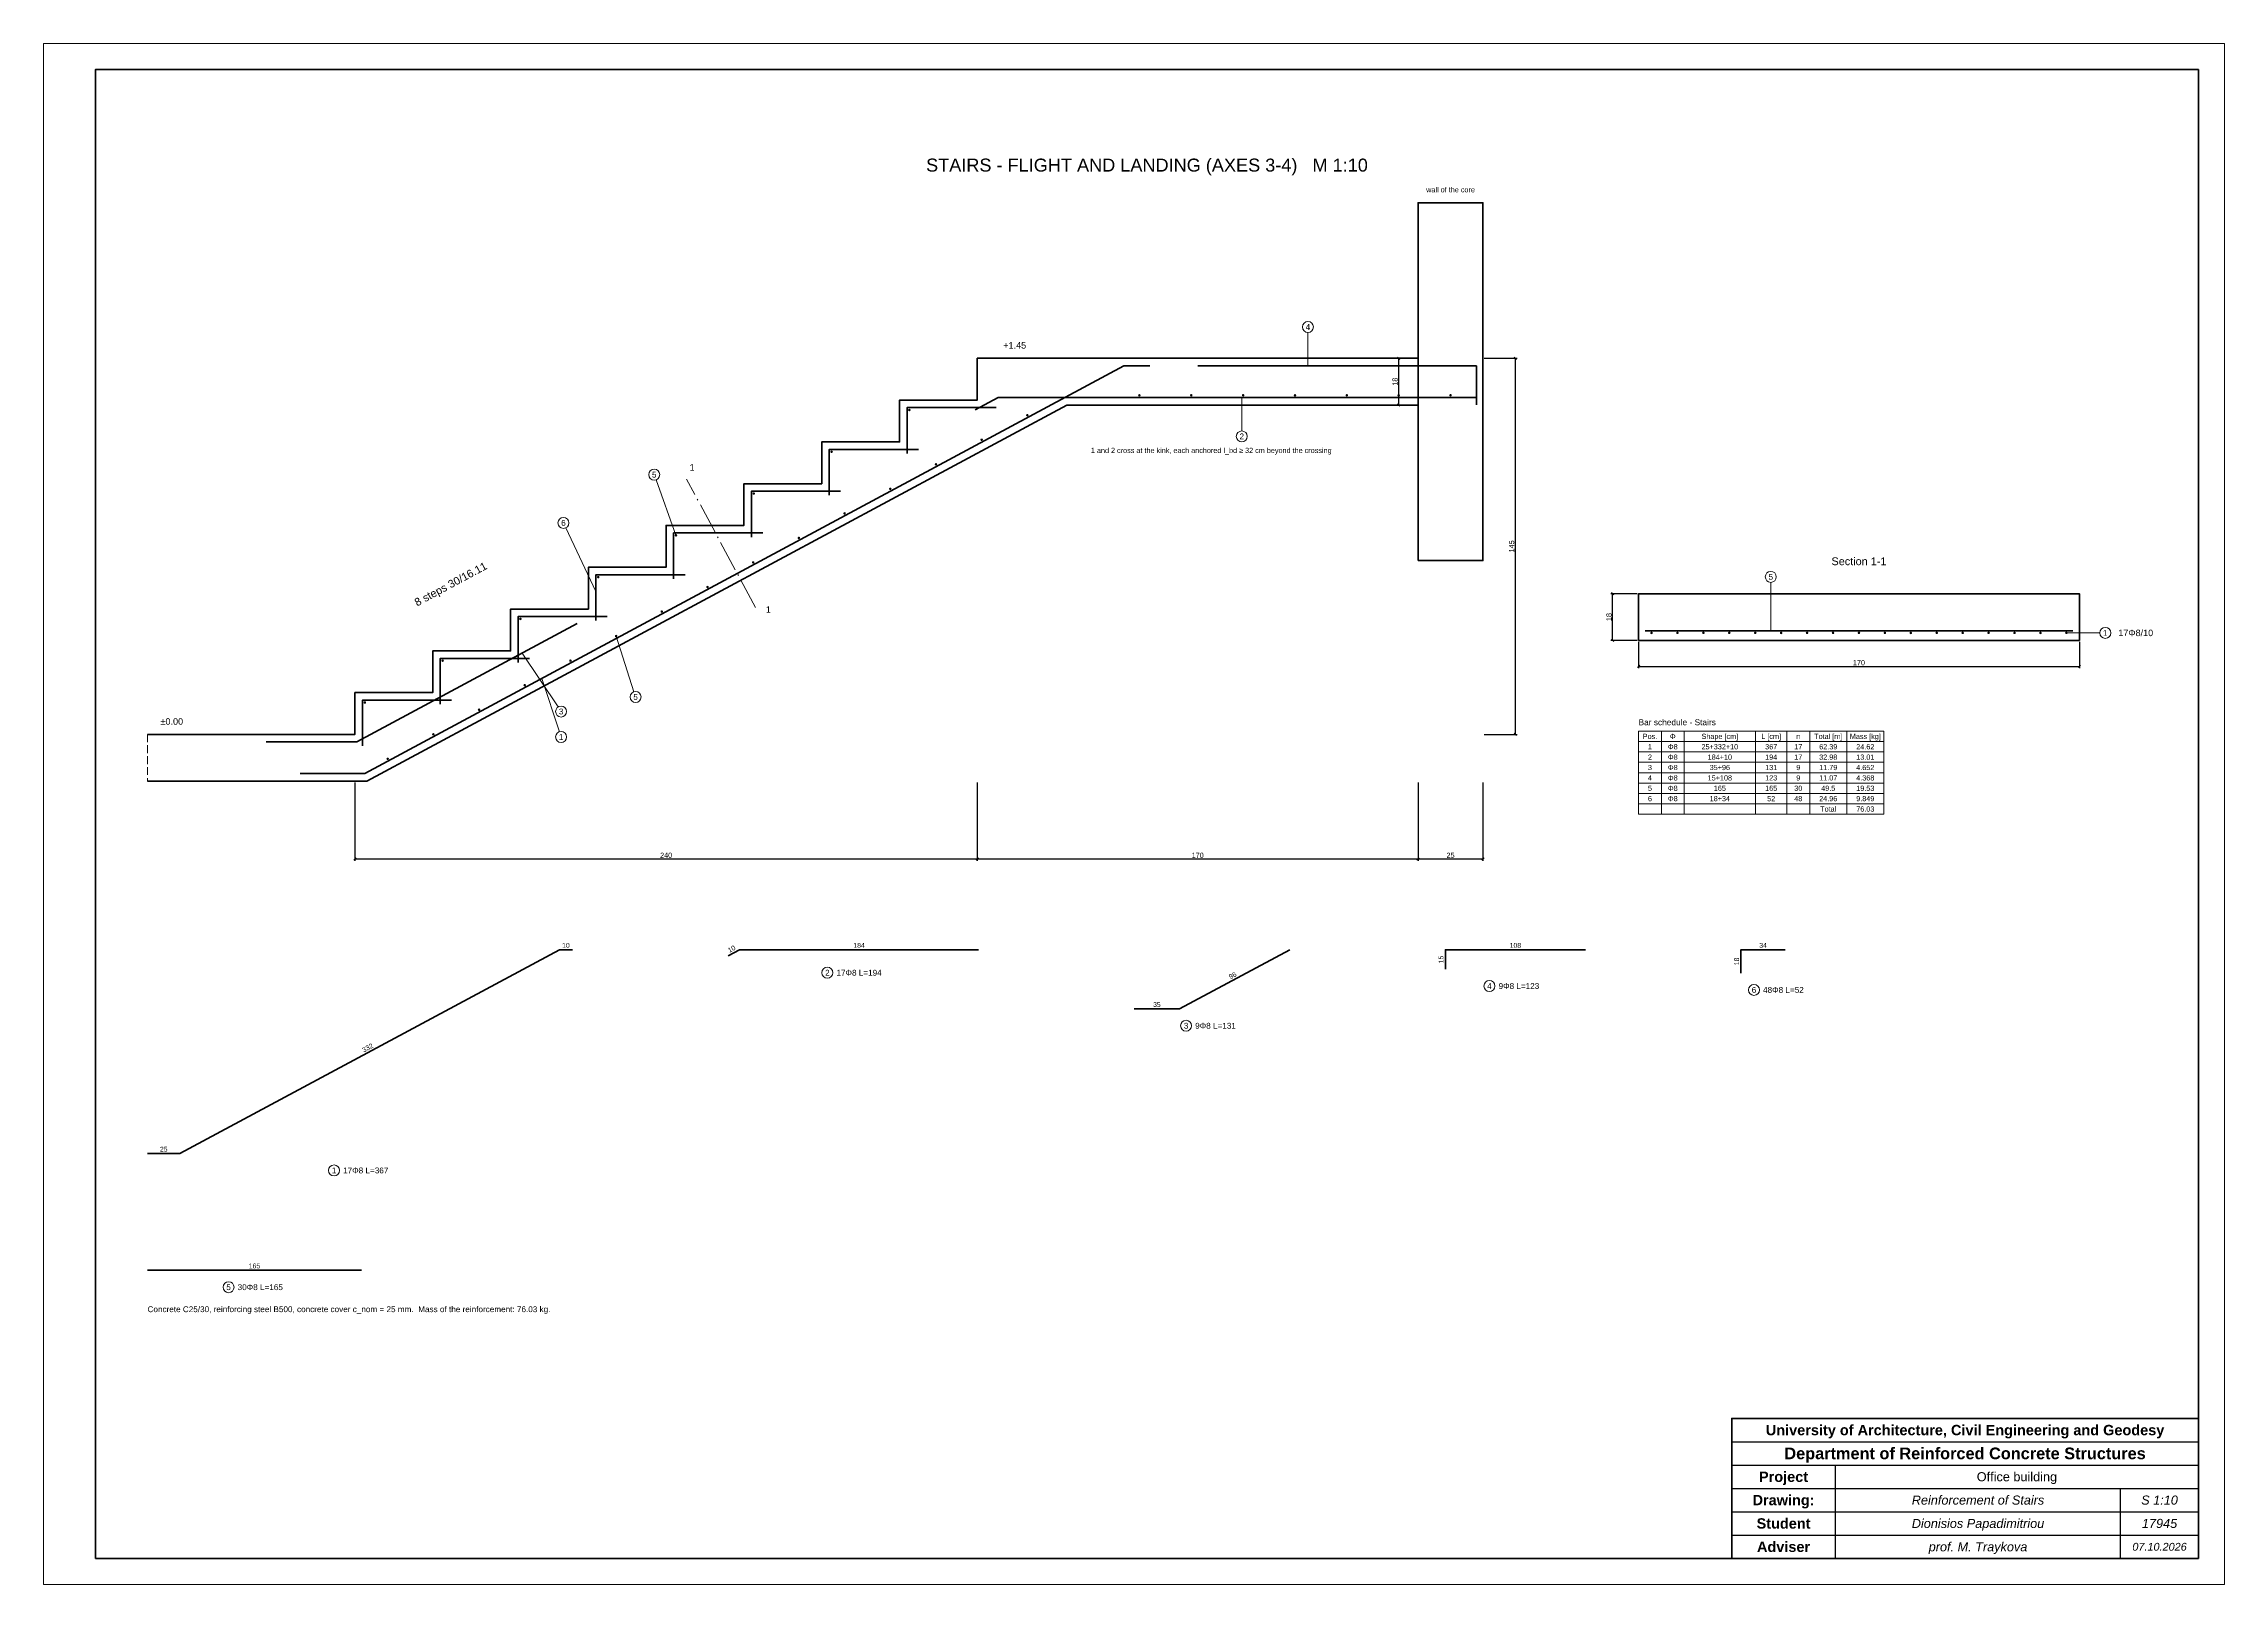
# Model space of a CAD drawing. Header units: centimetres. Extents: x -120 to 721, y -328 to 266.
import ezdxf
from ezdxf.enums import TextEntityAlignment as Align

# ---------------------------------------------------------------- set-up
doc = ezdxf.new("R2010")
doc.units = ezdxf.units.CM
doc.linetypes.add('RC_AXIS', pattern=[16.5, 12, -2, 0.5, -2])
doc.linetypes.add('RC_DASHED', pattern=[4.2, 3, -1.2])
for name, color, linetype, lineweight in [('D-AXIS', 2, 'RC_AXIS', 13), ('D-BARS', 1, 'Continuous', 50), ('D-CONCRETE', 7, 'Continuous', 35), ('D-DIM', 3, 'Continuous', 18), ('D-HIDDEN', 8, 'RC_DASHED', 13), ('D-TEXT', 7, 'Continuous', 18), ('SHEET', 7, 'Continuous', 35)]:
    doc.layers.add(name, color=color, linetype=linetype, lineweight=lineweight)
doc.styles.add('RC_TEXT', font='arial.ttf')
doc.styles.add('TB', font='arial.ttf')
doc.styles.add('TB_B', font='arialbd.ttf')
doc.styles.add('TB_I', font='ariali.ttf')
doc.dimstyles.new('RC_D10', dxfattribs={"dimtxt": 2, "dimasz": 0.9, "dimexe": 0.7, "dimexo": 0.5, "dimgap": 0.4, "dimtad": 1, "dimdec": 1, "dimdsep": 46, "dimtxsty": 'RC_TEXT', "dimblk": 'OBLIQUE', "dimcen": 2.5, "dimclrd": 3, "dimclre": 3, "dimclrt": 3, "dimazin": 3, "dimtfac": 1, "dimtmove": 2, "dimatfit": 3})

# ---------------------------------------------------------------- blocks, each defined once
blk = doc.blocks.new('_OBLIQUE')
at = {"color": 0, "linetype": 'BYBLOCK'}
blk.add_line((-0.5, -0.5), (0.5, 0.5), dxfattribs=at)

msp = doc.modelspace()

# ---------------------------------------------------------------- hatches: boundary and pattern name
at = {"layer": 'D-BARS'}
h = msp.add_hatch(color=7, dxfattribs=at)
h.dxf.hatch_style = 1
edge = h.paths.add_edge_path()
edge.add_arc((302.5, 130.75), 0.5, 0, 360)
h = msp.add_hatch(color=7, dxfattribs=at)
h.dxf.hatch_style = 1
edge = h.paths.add_edge_path()
edge.add_arc((322.5, 130.75), 0.5, 0, 360)
h = msp.add_hatch(color=7, dxfattribs=at)
h.dxf.hatch_style = 1
edge = h.paths.add_edge_path()
edge.add_arc((342.5, 130.75), 0.5, 0, 360)
h = msp.add_hatch(color=7, dxfattribs=at)
h.dxf.hatch_style = 1
edge = h.paths.add_edge_path()
edge.add_arc((362.5, 130.75), 0.5, 0, 360)
h = msp.add_hatch(color=7, dxfattribs=at)
h.dxf.hatch_style = 1
edge = h.paths.add_edge_path()
edge.add_arc((382.5, 130.75), 0.5, 0, 360)
h = msp.add_hatch(color=7, dxfattribs=at)
h.dxf.hatch_style = 1
edge = h.paths.add_edge_path()
edge.add_arc((402.5, 130.75), 0.5, 0, 360)
h = msp.add_hatch(color=7, dxfattribs=at)
h.dxf.hatch_style = 1
edge = h.paths.add_edge_path()
edge.add_arc((422.5, 130.75), 0.5, 0, 360)
h = msp.add_hatch(color=7, dxfattribs=at)
h.dxf.hatch_style = 1
edge = h.paths.add_edge_path()
edge.add_arc((213.8, 125.09), 0.5, 0, 360)
h = msp.add_hatch(color=7, dxfattribs=at)
h.dxf.hatch_style = 1
edge = h.paths.add_edge_path()
edge.add_arc((259.29, 123.07), 0.5, 0, 360)
h = msp.add_hatch(color=7, dxfattribs=at)
h.dxf.hatch_style = 1
edge = h.paths.add_edge_path()
edge.add_arc((183.8, 108.98), 0.5, 0, 360)
h = msp.add_hatch(color=7, dxfattribs=at)
h.dxf.hatch_style = 1
edge = h.paths.add_edge_path()
edge.add_arc((241.67, 113.61), 0.5, 0, 360)
h = msp.add_hatch(color=7, dxfattribs=at)
h.dxf.hatch_style = 1
edge = h.paths.add_edge_path()
edge.add_arc((224.05, 104.15), 0.5, 0, 360)
h = msp.add_hatch(color=7, dxfattribs=at)
h.dxf.hatch_style = 1
edge = h.paths.add_edge_path()
edge.add_arc((153.8, 92.87), 0.5, 0, 360)
h = msp.add_hatch(color=7, dxfattribs=at)
h.dxf.hatch_style = 1
edge = h.paths.add_edge_path()
edge.add_arc((206.43, 94.68), 0.5, 0, 360)
h = msp.add_hatch(color=7, dxfattribs=at)
h.dxf.hatch_style = 1
edge = h.paths.add_edge_path()
edge.add_arc((188.81, 85.22), 0.5, 0, 360)
h = msp.add_hatch(color=7, dxfattribs=at)
h.dxf.hatch_style = 1
edge = h.paths.add_edge_path()
edge.add_arc((123.8, 76.76), 0.5, 0, 360)
h = msp.add_hatch(color=7, dxfattribs=at)
h.dxf.hatch_style = 1
edge = h.paths.add_edge_path()
edge.add_arc((171.19, 75.76), 0.5, 0, 360)
h = msp.add_hatch(color=7, dxfattribs=at)
h.dxf.hatch_style = 1
edge = h.paths.add_edge_path()
edge.add_arc((93.8, 60.64), 0.5, 0, 360)
h = msp.add_hatch(color=7, dxfattribs=at)
h.dxf.hatch_style = 1
edge = h.paths.add_edge_path()
edge.add_arc((153.57, 66.3), 0.5, 0, 360)
h = msp.add_hatch(color=7, dxfattribs=at)
h.dxf.hatch_style = 1
edge = h.paths.add_edge_path()
edge.add_arc((135.95, 56.83), 0.5, 0, 360)
h = msp.add_hatch(color=7, dxfattribs=at)
h.dxf.hatch_style = 1
edge = h.paths.add_edge_path()
edge.add_arc((63.8, 44.53), 0.5, 0, 360)
h = msp.add_hatch(color=7, dxfattribs=at)
h.dxf.hatch_style = 1
edge = h.paths.add_edge_path()
edge.add_arc((118.33, 47.37), 0.5, 0, 360)
h = msp.add_hatch(color=7, dxfattribs=at)
h.dxf.hatch_style = 1
edge = h.paths.add_edge_path()
edge.add_arc((100.71, 37.91), 0.5, 0, 360)
h = msp.add_hatch(color=7, dxfattribs=at)
h.dxf.hatch_style = 1
edge = h.paths.add_edge_path()
edge.add_arc((500, 39.15), 0.5, 0, 360)
h = msp.add_hatch(color=7, dxfattribs=at)
h.dxf.hatch_style = 1
edge = h.paths.add_edge_path()
edge.add_arc((510, 39.15), 0.5, 0, 360)
h = msp.add_hatch(color=7, dxfattribs=at)
h.dxf.hatch_style = 1
edge = h.paths.add_edge_path()
edge.add_arc((520, 39.15), 0.5, 0, 360)
h = msp.add_hatch(color=7, dxfattribs=at)
h.dxf.hatch_style = 1
edge = h.paths.add_edge_path()
edge.add_arc((530, 39.15), 0.5, 0, 360)
h = msp.add_hatch(color=7, dxfattribs=at)
h.dxf.hatch_style = 1
edge = h.paths.add_edge_path()
edge.add_arc((540, 39.15), 0.5, 0, 360)
h = msp.add_hatch(color=7, dxfattribs=at)
h.dxf.hatch_style = 1
edge = h.paths.add_edge_path()
edge.add_arc((550, 39.15), 0.5, 0, 360)
h = msp.add_hatch(color=7, dxfattribs=at)
h.dxf.hatch_style = 1
edge = h.paths.add_edge_path()
edge.add_arc((560, 39.15), 0.5, 0, 360)
h = msp.add_hatch(color=7, dxfattribs=at)
h.dxf.hatch_style = 1
edge = h.paths.add_edge_path()
edge.add_arc((570, 39.15), 0.5, 0, 360)
h = msp.add_hatch(color=7, dxfattribs=at)
h.dxf.hatch_style = 1
edge = h.paths.add_edge_path()
edge.add_arc((580, 39.15), 0.5, 0, 360)
h = msp.add_hatch(color=7, dxfattribs=at)
h.dxf.hatch_style = 1
edge = h.paths.add_edge_path()
edge.add_arc((590, 39.15), 0.5, 0, 360)
h = msp.add_hatch(color=7, dxfattribs=at)
h.dxf.hatch_style = 1
edge = h.paths.add_edge_path()
edge.add_arc((600, 39.15), 0.5, 0, 360)
h = msp.add_hatch(color=7, dxfattribs=at)
h.dxf.hatch_style = 1
edge = h.paths.add_edge_path()
edge.add_arc((610, 39.15), 0.5, 0, 360)
h = msp.add_hatch(color=7, dxfattribs=at)
h.dxf.hatch_style = 1
edge = h.paths.add_edge_path()
edge.add_arc((620, 39.15), 0.5, 0, 360)
h = msp.add_hatch(color=7, dxfattribs=at)
h.dxf.hatch_style = 1
edge = h.paths.add_edge_path()
edge.add_arc((630, 39.15), 0.5, 0, 360)
h = msp.add_hatch(color=7, dxfattribs=at)
h.dxf.hatch_style = 1
edge = h.paths.add_edge_path()
edge.add_arc((640, 39.15), 0.5, 0, 360)
h = msp.add_hatch(color=7, dxfattribs=at)
h.dxf.hatch_style = 1
edge = h.paths.add_edge_path()
edge.add_arc((650, 39.15), 0.5, 0, 360)
h = msp.add_hatch(color=7, dxfattribs=at)
h.dxf.hatch_style = 1
edge = h.paths.add_edge_path()
edge.add_arc((660, 39.15), 0.5, 0, 360)
h = msp.add_hatch(color=7, dxfattribs=at)
h.dxf.hatch_style = 1
edge = h.paths.add_edge_path()
edge.add_arc((33.8, 28.42), 0.5, 0, 360)
h = msp.add_hatch(color=7, dxfattribs=at)
h.dxf.hatch_style = 1
edge = h.paths.add_edge_path()
edge.add_arc((83.09, 28.45), 0.5, 0, 360)
h = msp.add_hatch(color=7, dxfattribs=at)
h.dxf.hatch_style = 1
edge = h.paths.add_edge_path()
edge.add_arc((65.47, 18.98), 0.5, 0, 360)
h = msp.add_hatch(color=7, dxfattribs=at)
h.dxf.hatch_style = 1
edge = h.paths.add_edge_path()
edge.add_arc((3.8, 12.31), 0.5, 0, 360)
h = msp.add_hatch(color=7, dxfattribs=at)
h.dxf.hatch_style = 1
edge = h.paths.add_edge_path()
edge.add_arc((47.85, 9.52), 0.5, 0, 360)
h = msp.add_hatch(color=7, dxfattribs=at)
h.dxf.hatch_style = 1
edge = h.paths.add_edge_path()
edge.add_arc((30.23, 0.06), 0.5, 0, 360)
h = msp.add_hatch(color=7, dxfattribs=at)
h.dxf.hatch_style = 1
edge = h.paths.add_edge_path()
edge.add_arc((12.61, -9.4), 0.5, 0, 360)

# ---------------------------------------------------------------- linework, layer by layer
at = {"layer": 'D-AXIS'}
msp.add_line((154.48, 48.91), (127.89, 98.41), dxfattribs=at)
at = {"layer": 'D-BARS'}
msp.add_line((497.5, 40), (662.5, 40), dxfattribs=at)
for points in [[(-21.2, -15.1), (3.8, -15.1), (296.52, 142.1), (306.52, 142.1)], [(432.5, 127.1), (432.5, 142.1), (325, 142.1)], [(432.5, 129.9), (248.01, 129.9), (239.2, 125.17)], [(212.9, 108.34), (212.9, 125.99), (247.28, 125.99)], [(182.9, 92.22), (182.9, 109.88), (217.28, 109.88)], [(152.9, 76.11), (152.9, 93.77), (187.28, 93.77)], [(122.9, 60), (122.9, 77.66), (157.28, 77.66)], [(92.9, 43.89), (92.9, 61.54), (127.28, 61.54)], [(-34.27, -2.9), (0.73, -2.9), (85.73, 42.75)], [(62.9, 27.78), (62.9, 45.43), (97.28, 45.43)], [(32.9, 11.67), (32.9, 29.32), (67.28, 29.32)], [(2.9, -4.44), (2.9, 13.21), (37.28, 13.21)], [(-80, -161.6), (-67.5, -161.6), (78.86, -83), (83.86, -83)], [(143.86, -85.37), (148.26, -83), (240.51, -83)], [(300.51, -105.82), (318.01, -105.82), (360.51, -83)], [(420.51, -90.5), (420.51, -83), (474.51, -83)], [(534.51, -92), (534.51, -83), (551.51, -83)], [(-80, -206.6), (2.5, -206.6)]]:
    msp.add_lwpolyline(points, dxfattribs=at)
at = {"layer": 'D-CONCRETE'}
for points in [[(410, 67), (435, 67), (435, 205), (410, 205)], [(495, 36.25), (665, 36.25), (665, 54.25), (495, 54.25)]]:
    msp.add_lwpolyline(points, close=True, dxfattribs=at)
for points in [[(-80, 0), (0, 0), (0, 16.11), (30, 16.11), (30, 32.22), (60, 32.22), (60, 48.33), (90, 48.33), (90, 64.44), (120, 64.44), (120, 80.56), (150, 80.56), (150, 96.67), (180, 96.67), (180, 112.78), (210, 112.78), (210, 128.89), (240, 128.89), (240, 145), (410, 145)], [(-80, -18), (4.53, -18), (274.53, 127), (410, 127)]]:
    msp.add_lwpolyline(points, dxfattribs=at)
at = {"layer": 'D-HIDDEN'}
for p, q in [((410, 205), (435, 205)), ((-80, 0), (-80, -18))]:
    msp.add_line(p, q, dxfattribs=at)
at = {"layer": 'D-TEXT'}
for p, q in [((367.5, 154.97), (367.5, 142.1)), ((342, 117.03), (342, 129.9)), ((116.12, 98.16), (123.8, 76.76)), ((127.89, 98.41), (127.89, 98.41)), ((81.31, 79.62), (92.9, 55.1)), ((546, 58.62), (546, 40)), ((154.48, 48.91), (154.48, 48.91)), ((107.56, 16.47), (100.71, 37.94)), ((672.88, 39.15), (660, 39.15)), ((78.3, 10.6), (64.48, 31.34)), ((78.83, 1.04), (72, 21.53)), ((495, 1.25), (589.6, 1.25)), ((495, 1.25), (495, -30.75)), ((503.8, 1.25), (503.8, -30.75)), ((512.6, 1.25), (512.6, -30.75)), ((540.1, 1.25), (540.1, -30.75)), ((552.2, 1.25), (552.2, -30.75)), ((561, 1.25), (561, -30.75)), ((575.3, 1.25), (575.3, -30.75)), ((589.6, 1.25), (589.6, -30.75)), ((495, -2.75), (589.6, -2.75)), ((495, -6.75), (589.6, -6.75)), ((495, -10.75), (589.6, -10.75)), ((495, -14.75), (589.6, -14.75)), ((495, -18.75), (589.6, -18.75)), ((495, -22.75), (589.6, -22.75)), ((495, -26.75), (589.6, -26.75)), ((495, -30.75), (589.6, -30.75))]:
    msp.add_line(p, q, dxfattribs=at)
for centre in [(367.5, 157.1), (342, 114.9), (115.4, 100.16), (80.4, 81.54), (546, 60.75), (675, 39.15), (79.48, 8.84), (108.21, 14.44), (79.5, -0.97), (182.18, -91.87), (437.51, -97), (539.51, -98.5), (320.51, -112.32), (-8.07, -168.1), (-48.75, -213.1)]:
    msp.add_circle(centre, 2.12, dxfattribs=at)
at = {"layer": 'SHEET', "color": 7, "lineweight": 25}
for p, q in [((530.92, -272.68), (710.92, -272.68)), ((530.92, -281.68), (710.92, -281.68)), ((570.92, -317.68), (570.92, -281.68)), ((530.92, -290.68), (710.92, -290.68)), ((680.92, -317.68), (680.92, -290.68)), ((530.92, -299.68), (710.92, -299.68)), ((530.92, -308.68), (710.92, -308.68))]:
    msp.add_line(p, q, dxfattribs=at)
at = {"layer": 'SHEET', "color": 7, "lineweight": 13}
msp.add_lwpolyline([(-120.07, -327.68), (720.92, -327.68), (720.92, 266.32), (-120.07, 266.32)], close=True, dxfattribs=at)
at = {"layer": 'SHEET', "color": 7, "lineweight": 50}
for points in [[(-100.07, -317.68), (710.92, -317.68), (710.92, 256.32), (-100.07, 256.32)], [(530.92, -317.68), (710.92, -317.68), (710.92, -263.68), (530.92, -263.68)]]:
    msp.add_lwpolyline(points, close=True, dxfattribs=at)

# ---------------------------------------------------------------- texts
at = {"layer": 'D-TEXT', "style": 'RC_TEXT'}
for s, height, p in [('STAIRS - FLIGHT AND LANDING (AXES 3-4)   M 1:10', 5, (305.43, 219.5)), ('wall of the core', 2, (422.5, 210)), ('4', 2.25, (367.5, 157.1)), ('2', 2.25, (342, 114.9)), ('5', 2.25, (115.4, 100.16)), ('1', 2.5, (130, 102.95)), ('6', 2.25, (80.4, 81.54)), ('Section 1-1', 3, (580, 66.75)), ('5', 2.25, (546, 60.75)), ('1', 2.5, (159.42, 48.16)), ('1', 2.25, (675, 39.15)), ('3', 2.25, (79.48, 8.84)), ('5', 2.25, (108.21, 14.44)), ('1', 2.25, (79.5, -0.97)), ('Pos.', 2, (499.4, -0.75)), ('Φ', 2, (508.2, -0.75)), ('Shape [cm]', 2, (526.35, -0.75)), ('L [cm]', 2, (546.15, -0.75)), ('Total [m]', 2, (568.15, -0.75)), ('Mass [kg]', 2, (582.45, -0.75)), ('2', 2, (499.4, -8.75)), ('1', 2, (499.4, -4.75)), ('Φ8', 2, (508.2, -4.75)), ('Φ8', 2, (508.2, -8.75)), ('25+332+10', 2, (526.35, -4.75)), ('184+10', 2, (526.35, -8.75)), ('367', 2, (546.15, -4.75)), ('194', 2, (546.15, -8.75)), ('17', 2, (556.6, -4.75)), ('17', 2, (556.6, -8.75)), ('n', 2, (556.6, -0.75)), ('32.98', 2, (568.15, -8.75)), ('62.39', 2, (568.15, -4.75)), ('24.62', 2, (582.45, -4.75)), ('13.01', 2, (582.45, -8.75)), ('4', 2, (499.4, -16.75)), ('3', 2, (499.4, -12.75)), ('Φ8', 2, (508.2, -12.75)), ('Φ8', 2, (508.2, -16.75)), ('15+108', 2, (526.35, -16.75)), ('35+96', 2, (526.35, -12.75)), ('131', 2, (546.15, -12.75)), ('123', 2, (546.15, -16.75)), ('9', 2, (556.6, -12.75)), ('9', 2, (556.6, -16.75)), ('11.79', 2, (568.15, -12.75)), ('11.07', 2, (568.15, -16.75)), ('4.652', 2, (582.45, -12.75)), ('4.368', 2, (582.45, -16.75)), ('5', 2, (499.4, -20.75)), ('6', 2, (499.4, -24.75)), ('Φ8', 2, (508.2, -20.75)), ('Φ8', 2, (508.2, -24.75)), ('18+34', 2, (526.35, -24.75)), ('165', 2, (526.35, -20.75)), ('165', 2, (546.15, -20.75)), ('52', 2, (546.15, -24.75)), ('48', 2, (556.6, -24.75)), ('30', 2, (556.6, -20.75)), ('24.96', 2, (568.15, -24.75)), ('49.5', 2, (568.15, -20.75)), ('9.849', 2, (582.45, -24.75)), ('19.53', 2, (582.45, -20.75)), ('Total', 2, (568.15, -28.75)), ('76.03', 2, (582.45, -28.75)), ('10', 1.875, (81.36, -81.31)), ('184', 1.875, (194.39, -81.31)), ('108', 1.875, (447.51, -81.31)), ('34', 1.875, (543.01, -81.31)), ('2', 2.25, (182.18, -91.87)), ('4', 2.25, (437.51, -97)), ('6', 2.25, (539.51, -98.5)), ('35', 1.875, (309.26, -104.14)), ('3', 2.25, (320.51, -112.32)), ('25', 1.875, (-73.75, -159.91)), ('1', 2.25, (-8.07, -168.1)), ('165', 1.875, (-38.75, -204.91)), ('5', 2.25, (-48.75, -213.1))]:
    msp.add_text(s, height=height, dxfattribs=at).set_placement(p, align=Align.MIDDLE_CENTER)
for s, height, p in [('+1.45', 2.5, (250, 148)), ('±0.00', 2.5, (-75, 3)), ('Bar schedule - Stairs', 2.3, (495, 2.85))]:
    msp.add_text(s, height=height, dxfattribs=at).set_placement(p, align=Align.BOTTOM_LEFT)
for s, height, p in [('1 and 2 cross at the kink, each anchored l_bd ≥ 32 cm beyond the crossing', 2, (283.8, 109.5)), ('17Φ8/10', 2.5, (680, 39.15)), ('17Φ8 L=194', 2.25, (185.68, -91.87)), ('9Φ8 L=123', 2.25, (441.01, -97)), ('48Φ8 L=52', 2.25, (543.01, -98.5)), ('9Φ8 L=131', 2.25, (324.01, -112.32)), ('17Φ8 L=367', 2.25, (-4.57, -168.1)), ('30Φ8 L=165', 2.25, (-45.25, -213.1)), ('Concrete C25/30, reinforcing steel B500, concrete cover c_nom = 25 mm.  Mass of the reinforcement: 76.03 kg.', 2.25, (-80, -221.6))]:
    msp.add_text(s, height=height, dxfattribs=at).set_placement(p, align=Align.MIDDLE_LEFT)
for s, height, rotation, p in [('8 steps 30/16.11', 3, 28.23745, (36.9, 57.97)), ('10', 1.875, 28.23745, (145.26, -82.7)), ('96', 1.875, 28.23745, (338.46, -92.93)), ('15', 1.875, 90, (418.82, -86.75)), ('18', 1.875, 90, (532.82, -87.5)), ('332', 1.875, 28.23745, (4.88, -120.81))]:
    msp.add_text(s, height=height, rotation=rotation, dxfattribs=at).set_placement(p, align=Align.MIDDLE_CENTER)
at = {"layer": 'SHEET', "color": 7}
for s, height, style, p in [('University of Architecture, Civil Engineering and Geodesy', 4, 'TB_B', (620.92, -268.18)), ('Department of Reinforced Concrete Structures', 4.5, 'TB_B', (620.92, -277.18)), ('Project', 4, 'TB_B', (550.92, -286.18)), ('Office building', 3.5, 'TB', (640.92, -286.18)), ('Drawing:', 4, 'TB_B', (550.92, -295.18)), ('Reinforcement of Stairs', 3.5, 'TB_I', (625.92, -295.18)), ('S 1:10', 3.5, 'TB_I', (695.92, -295.18)), ('Student', 4, 'TB_B', (550.92, -304.18)), ('Dionisios Papadimitriou', 3.5, 'TB_I', (625.92, -304.18)), ('17945', 3.5, 'TB_I', (695.92, -304.18)), ('Adviser', 4, 'TB_B', (550.92, -313.18)), ('prof. M. Traykova', 3.5, 'TB_I', (625.92, -313.18)), ('07.10.2026', 3, 'TB_I', (695.92, -313.18))]:
    msp.add_text(s, height=height, dxfattribs=dict(at, style=style)).set_placement(p, align=Align.MIDDLE_CENTER)

# ---------------------------------------------------------------- dimensions: what is measured, and where the dimension line sits
at = {"layer": 'D-DIM'}
for base, p1, p2 in [((402.5, 127), (410, 127), (410, 145)), ((447.5, 0), (435, 0), (435, 145)), ((485, 36.25), (495, 36.25), (495, 54.25))]:
    msp.add_linear_dim(base=base, p1=p1, p2=p2, angle=90, dimstyle='RC_D10', dxfattribs=at).render()
for base, p1, p2 in [((495, 26.25), (495, 36.25), (665, 36.25)), ((0, -48), (0, -18), (240, -18)), ((240, -48), (240, -18), (410, -18)), ((410, -48), (410, -18), (435, -18))]:
    msp.add_linear_dim(base=base, p1=p1, p2=p2, dimstyle='RC_D10', dxfattribs=at).render()

doc.saveas('drawing.dxf')
